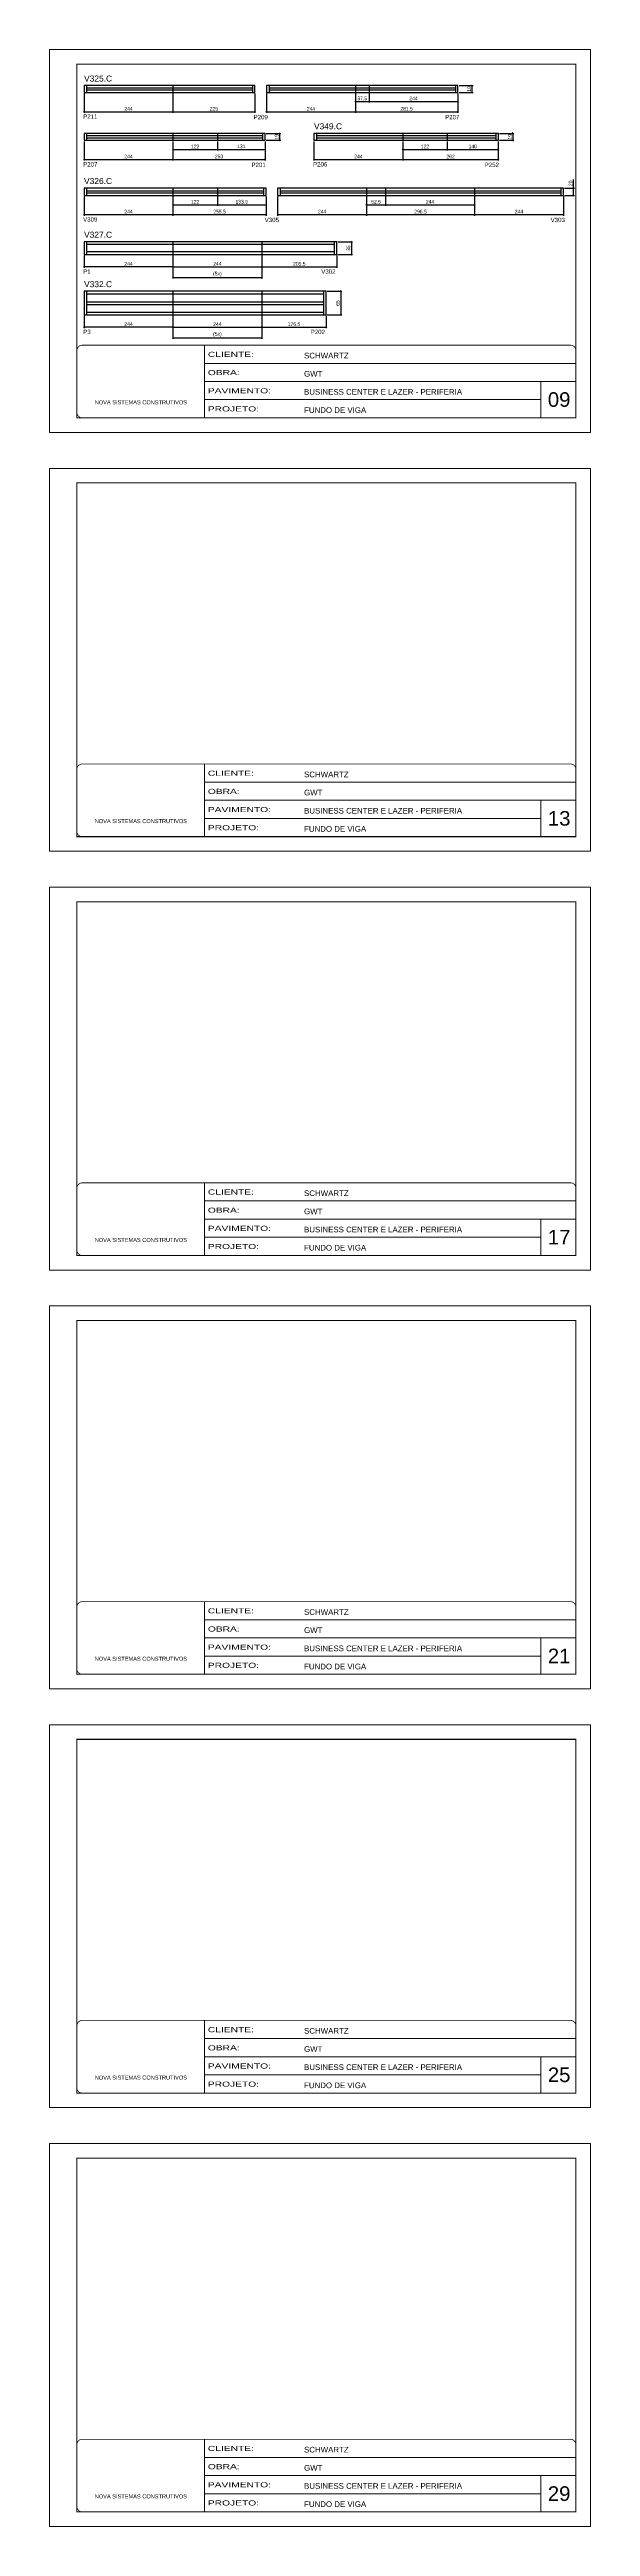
# Model space of a CAD drawing. Extents: x 3245 to 12416, y 917 to 10295.
# Drawn here: x 3245 to 4730, y 917 to 7710 of the extents above; entities that cross this region are included whole.
import ezdxf

# ---------------------------------------------------------------- set-up
doc = ezdxf.new("R2010")
doc.units = 0
doc.linetypes.add('CONTINUO', pattern=[0])
doc.linetypes.add('DASHED', pattern=[0.75, 0.5, -0.25])
for name, color, linetype in [('5', 5, 'Continuous'), ('COTA', 241, 'Continuous'), ('NOMENCLATURA', 7, 'Continuous'), ('Painéis', 200, 'Continuous'), ('SARR_2.2x7', 40, 'Continuous')]:
    doc.layers.add(name, color=color, linetype=linetype)
for name, color, linetype, lineweight in [('CARIMBO', 255, 'Continuous', 9), ('Folhas', 255, 'Continuous', 9), ('SARRAFO DE PRESSAO', 251, 'DASHED', 9)]:
    doc.layers.add(name, color=color, linetype=linetype, lineweight=lineweight)
doc.styles.add('ARIAL', font='arial.ttf')
doc.styles.add('COTA TECNICA', font='techl___.ttf', dxfattribs={"height": 10})
doc.styles.add('COTA TECNICA-50', font='techl___.ttf', dxfattribs={"height": 10})
doc.styles.get("Standard").update_dxf_attribs({"font": 'arial.ttf'})
doc.styles.add('Tecnologia', font='')
doc.styles.get('Tecnologia').set_extended_font_data('Forgotten Futurist')
doc.dimstyles.new('COTA PAINEL-50', dxfattribs={"dimtxt": 10, "dimasz": 3, "dimexe": 3, "dimexo": 3, "dimgap": 3, "dimtad": 1, "dimdec": 1, "dimzin": 12, "dimdsep": 46, "dimtxsty": 'COTA TECNICA-50', "dimblk1": 'OBLIQUE', "dimblk2": 'OBLIQUE', "dimsah": 1, "dimcen": 0.9, "dimclrd": 4, "dimclre": 4, "dimclrt": 240, "dimadec": 1, "dimazin": 3, "dimtfac": 1, "dimtdec": 1, "dimtmove": 0, "dimatfit": 3, "dimfxl": 1, "dimtolj": 1, "dimtzin": 12, "dimarcsym": 0})
doc.dimstyles.new('PAINEL', dxfattribs={"dimtxt": 10, "dimasz": 3, "dimexe": 3, "dimexo": 3, "dimgap": 3, "dimtad": 1, "dimdec": 1, "dimzin": 12, "dimdsep": 46, "dimtxsty": 'COTA TECNICA', "dimblk1": 'OBLIQUE', "dimblk2": 'OBLIQUE', "dimsah": 1, "dimcen": 0.9, "dimclrd": 4, "dimclre": 4, "dimclrt": 240, "dimadec": 1, "dimazin": 3, "dimtfac": 1, "dimtdec": 1, "dimtmove": 0, "dimatfit": 3, "dimfxl": 1, "dimtolj": 1, "dimtzin": 12, "dimarcsym": 0})

# ---------------------------------------------------------------- blocks, each defined once
blk = doc.blocks.new('9999999999')
at = {"color": 30, "linetype": 'CONTINUO'}
for p, q in [((98564.6, 34230.2), (98564.6, 34429.4)), ((98564.6, 34379.6), (99584, 34379.6)), ((98564.6, 34329.8), (99488, 34329.8)), ((99584, 34329.8), (99488, 34329.8)), ((99488, 34329.8), (99488, 34230.2)), ((98564.6, 34280), (99488, 34280))]:
    blk.add_line(p, q, dxfattribs=at)
at = {"color": 30, "linetype": 'CONTINUO', "const_width": 2}
blk.add_lwpolyline([(99584, 34230.2), (99584, 34414.4, 0.414214), (99569, 34429.4), (98229, 34429.4, 0.414214), (98214, 34414.4), (98214, 34245.2, 0.414214), (98229, 34230.2), (99584, 34230.2)], format="xyb", dxfattribs=at)
at = {"layer": 'Folhas'}
blk.add_lwpolyline([(98139, 34190.2), (99624, 34190.2), (99624, 35240.2), (98139, 35240.2)], close=True, dxfattribs=at)
at = {"layer": 'Folhas', "color": 30, "const_width": 3}
blk.add_lwpolyline([(98214, 34230.2), (99584, 34230.2), (99584, 35200.2), (98214, 35200.2)], close=True, dxfattribs=at)
at = {"color": 7, "linetype": 'Continuous', "ltscale": 5, "style": 'ARIAL'}
for s, height, p in [('SCHWARTZ', 15.48, (98837.7, 34393.1)), ('GWT', 15.48, (98837.7, 34343.3)), ('BUSINESS CENTER E LAZER - PERIFERIA', 15.483, (98837.7, 34293.5)), ('NOVA SISTEMAS CONSTRUTIVOS', 11.059, (98263.2, 34267.2)), ('FUNDO DE VIGA', 15.483, (98837.7, 34243.7))]:
    blk.add_text(s, height=height, dxfattribs=at).set_placement(p)
at = {"layer": 'Folhas', "color": 7, "style": 'Tecnologia', "width": 1.5}
for s, p in [('CLIENTE:', (98573.7, 34397.2)), ('OBRA:', (98573.7, 34347.3)), ('PAVIMENTO:', (98573.7, 34297.5)), ('PROJETO:', (98573.7, 34247.7))]:
    blk.add_text(s, height=14, dxfattribs=at).set_placement(p)
blk = doc.blocks.new('_Oblique')
at = {"color": 0, "linetype": 'ByBlock', "lineweight": -2}
blk.add_line((-0.5, -0.5), (0.5, 0.5), dxfattribs=at)
blk = doc.blocks.new('*D846')
at = {"layer": 'COTA', "color": 4, "linetype": 'ByBlock', "lineweight": -2, "transparency": 16777216}
for p, q in [((3340.2, 7589.3), (3340.2, 7536.6)), ((3584.2, 7589.3), (3584.2, 7536.6)), ((3340.2, 7539.6), (3584.2, 7539.6))]:
    blk.add_line(p, q, dxfattribs=at)
at = {"layer": 'Defpoints', "color": 0, "linetype": 'ByBlock', "transparency": 16777216}
for p in [(3340.2, 7592.3), (3584.2, 7592.3), (3584.2, 7539.6)]:
    blk.add_point(p, dxfattribs=at)
at = {"layer": 'COTA', "color": 4, "linetype": 'ByBlock', "lineweight": -2, "transparency": 16777216, "xscale": 3, "yscale": 3, "zscale": 3, "rotation": 180}
blk.add_blockref('_Oblique', (3340.2, 7539.6), dxfattribs=at)
at = {"layer": 'COTA', "color": 4, "linetype": 'ByBlock', "lineweight": -2, "transparency": 16777216, "xscale": 3, "yscale": 3, "zscale": 3}
blk.add_blockref('_Oblique', (3584.2, 7539.6), dxfattribs=at)
at = {"layer": 'COTA', "color": 240, "linetype": 'ByBlock', "transparency": 16777216, "insert": (3462.2, 7547.6), "char_height": 10, "attachment_point": 5, "style": 'COTA TECNICA-50'}
blk.add_mtext('\\A1;244', dxfattribs=at)
blk = doc.blocks.new('*D847')
at = {"layer": 'COTA', "color": 4, "linetype": 'ByBlock', "lineweight": -2, "transparency": 16777216}
for p, q in [((3584.2, 7589.3), (3584.2, 7536.6)), ((3809.2, 7589.3), (3809.2, 7536.6)), ((3584.2, 7539.6), (3809.2, 7539.6))]:
    blk.add_line(p, q, dxfattribs=at)
at = {"layer": 'Defpoints', "color": 0, "linetype": 'ByBlock', "transparency": 16777216}
for p in [(3584.2, 7592.3), (3809.2, 7592.3), (3809.2, 7539.6)]:
    blk.add_point(p, dxfattribs=at)
at = {"layer": 'COTA', "color": 4, "linetype": 'ByBlock', "lineweight": -2, "transparency": 16777216, "xscale": 3, "yscale": 3, "zscale": 3, "rotation": 180}
blk.add_blockref('_Oblique', (3584.2, 7539.6), dxfattribs=at)
at = {"layer": 'COTA', "color": 4, "linetype": 'ByBlock', "lineweight": -2, "transparency": 16777216, "xscale": 3, "yscale": 3, "zscale": 3}
blk.add_blockref('_Oblique', (3809.2, 7539.6), dxfattribs=at)
at = {"layer": 'COTA', "color": 240, "linetype": 'ByBlock', "transparency": 16777216, "insert": (3696.7, 7547.7), "char_height": 10, "attachment_point": 5, "style": 'COTA TECNICA-50'}
blk.add_mtext('\\A1;225', dxfattribs=at)
blk = doc.blocks.new('*D852')
at = {"layer": 'COTA', "color": 4, "linetype": 'ByBlock', "lineweight": -2, "transparency": 16777216}
for p, q in [((3841, 7589.3), (3841, 7536.6)), ((4085, 7589.3), (4085, 7536.6)), ((3841, 7539.6), (4085, 7539.6))]:
    blk.add_line(p, q, dxfattribs=at)
at = {"layer": 'Defpoints', "color": 0, "linetype": 'ByBlock', "transparency": 16777216}
for p in [(3841, 7592.3), (4085, 7592.3), (4085, 7539.6)]:
    blk.add_point(p, dxfattribs=at)
at = {"layer": 'COTA', "color": 4, "linetype": 'ByBlock', "lineweight": -2, "transparency": 16777216, "xscale": 3, "yscale": 3, "zscale": 3, "rotation": 180}
blk.add_blockref('_Oblique', (3841, 7539.6), dxfattribs=at)
at = {"layer": 'COTA', "color": 4, "linetype": 'ByBlock', "lineweight": -2, "transparency": 16777216, "xscale": 3, "yscale": 3, "zscale": 3}
blk.add_blockref('_Oblique', (4085, 7539.6), dxfattribs=at)
at = {"layer": 'COTA', "color": 240, "linetype": 'ByBlock', "transparency": 16777216, "insert": (3963, 7547.6), "char_height": 10, "attachment_point": 5, "style": 'COTA TECNICA-50'}
blk.add_mtext('\\A1;244', dxfattribs=at)
blk = doc.blocks.new('*D853')
at = {"layer": 'COTA', "color": 4, "linetype": 'ByBlock', "lineweight": -2, "transparency": 16777216}
for p, q in [((4085, 7589.3), (4085, 7536.6)), ((4366.5, 7589.3), (4366.5, 7536.6)), ((4085, 7539.6), (4366.5, 7539.6))]:
    blk.add_line(p, q, dxfattribs=at)
at = {"layer": 'Defpoints', "color": 0, "linetype": 'ByBlock', "transparency": 16777216}
for p in [(4085, 7592.3), (4366.5, 7592.3), (4366.5, 7539.6)]:
    blk.add_point(p, dxfattribs=at)
at = {"layer": 'COTA', "color": 4, "linetype": 'ByBlock', "lineweight": -2, "transparency": 16777216, "xscale": 3, "yscale": 3, "zscale": 3, "rotation": 180}
blk.add_blockref('_Oblique', (4085, 7539.6), dxfattribs=at)
at = {"layer": 'COTA', "color": 4, "linetype": 'ByBlock', "lineweight": -2, "transparency": 16777216, "xscale": 3, "yscale": 3, "zscale": 3}
blk.add_blockref('_Oblique', (4366.5, 7539.6), dxfattribs=at)
at = {"layer": 'COTA', "color": 240, "linetype": 'ByBlock', "transparency": 16777216, "insert": (4225.7, 7547.7), "char_height": 10, "attachment_point": 5, "style": 'COTA TECNICA-50'}
blk.add_mtext('\\A1;281.5', dxfattribs=at)
blk = doc.blocks.new('*D854')
at = {"layer": 'COTA', "color": 4, "linetype": 'ByBlock', "lineweight": -2, "transparency": 16777216}
for p, q in [((4369.5, 7611.3), (4408.2, 7611.3)), ((4405.2, 7592.3), (4405.2, 7611.3)), ((4369.5, 7592.3), (4408.2, 7592.3))]:
    blk.add_line(p, q, dxfattribs=at)
at = {"layer": 'Defpoints', "color": 0, "linetype": 'ByBlock', "transparency": 16777216}
for p in [(4366.5, 7611.3), (4405.2, 7611.3), (4366.5, 7592.3)]:
    blk.add_point(p, dxfattribs=at)
at = {"layer": 'COTA', "color": 4, "linetype": 'ByBlock', "lineweight": -2, "transparency": 16777216, "xscale": 3, "yscale": 3, "zscale": 3}
for p, rotation in [((4405.2, 7611.3), 90), ((4405.2, 7592.3), 270)]:
    blk.add_blockref('_Oblique', p, dxfattribs=dict(at, rotation=rotation))
at = {"layer": 'COTA', "color": 240, "linetype": 'ByBlock', "transparency": 16777216, "insert": (4397.1, 7601.8), "char_height": 10, "attachment_point": 5, "rotation": 90, "style": 'COTA TECNICA-50'}
blk.add_mtext('\\A1;19', dxfattribs=at)
blk = doc.blocks.new('*D856')
at = {"layer": 'COTA', "color": 4, "lineweight": -2, "transparency": 16777216}
for p, q in [((4085, 7589.3), (4085, 7565)), ((4085, 7568), (4122.5, 7568)), ((4122.5, 7589.3), (4122.5, 7565))]:
    blk.add_line(p, q, dxfattribs=at)
at = {"layer": 'Defpoints', "color": 0, "transparency": 16777216}
for p in [(4085, 7592.3), (4122.5, 7592.3), (4122.5, 7568)]:
    blk.add_point(p, dxfattribs=at)
at = {"layer": 'COTA', "color": 4, "lineweight": -2, "transparency": 16777216, "xscale": 3, "yscale": 3, "zscale": 3, "rotation": 180}
blk.add_blockref('_Oblique', (4085, 7568), dxfattribs=at)
at = {"layer": 'COTA', "color": 4, "lineweight": -2, "transparency": 16777216, "xscale": 3, "yscale": 3, "zscale": 3}
blk.add_blockref('_Oblique', (4122.5, 7568), dxfattribs=at)
at = {"layer": 'COTA', "color": 240, "transparency": 16777216, "insert": (4103.7, 7576.2), "char_height": 10, "attachment_point": 5, "style": 'COTA TECNICA'}
blk.add_mtext('\\A1;37.5', dxfattribs=at)
blk = doc.blocks.new('*D857')
at = {"layer": 'COTA', "color": 4, "lineweight": -2, "transparency": 16777216}
for p, q in [((4122.5, 7589.3), (4122.5, 7565)), ((4122.5, 7568), (4366.5, 7568)), ((4366.5, 7589.3), (4366.5, 7565))]:
    blk.add_line(p, q, dxfattribs=at)
at = {"layer": 'Defpoints', "color": 0, "transparency": 16777216}
for p in [(4122.5, 7592.3), (4366.5, 7592.3), (4366.5, 7568)]:
    blk.add_point(p, dxfattribs=at)
at = {"layer": 'COTA', "color": 4, "lineweight": -2, "transparency": 16777216, "xscale": 3, "yscale": 3, "zscale": 3, "rotation": 180}
blk.add_blockref('_Oblique', (4122.5, 7568), dxfattribs=at)
at = {"layer": 'COTA', "color": 4, "lineweight": -2, "transparency": 16777216, "xscale": 3, "yscale": 3, "zscale": 3}
blk.add_blockref('_Oblique', (4366.5, 7568), dxfattribs=at)
at = {"layer": 'COTA', "color": 240, "transparency": 16777216, "insert": (4244.5, 7576.1), "char_height": 10, "attachment_point": 5, "style": 'COTA TECNICA'}
blk.add_mtext('\\A1;244', dxfattribs=at)
blk = doc.blocks.new('*D858')
at = {"layer": 'COTA', "color": 4, "linetype": 'ByBlock', "lineweight": -2, "transparency": 16777216}
for p, q in [((3340.2, 7458.3), (3340.2, 7405.6)), ((3340.2, 7408.6), (3584.2, 7408.6)), ((3584.2, 7458.3), (3584.2, 7405.6))]:
    blk.add_line(p, q, dxfattribs=at)
at = {"layer": 'Defpoints', "color": 0, "linetype": 'ByBlock', "transparency": 16777216}
for p in [(3340.2, 7461.3), (3584.2, 7461.3), (3584.2, 7408.6)]:
    blk.add_point(p, dxfattribs=at)
at = {"layer": 'COTA', "color": 4, "linetype": 'ByBlock', "lineweight": -2, "transparency": 16777216, "xscale": 3, "yscale": 3, "zscale": 3, "rotation": 180}
blk.add_blockref('_Oblique', (3340.2, 7408.6), dxfattribs=at)
at = {"layer": 'COTA', "color": 4, "linetype": 'ByBlock', "lineweight": -2, "transparency": 16777216, "xscale": 3, "yscale": 3, "zscale": 3}
blk.add_blockref('_Oblique', (3584.2, 7408.6), dxfattribs=at)
at = {"layer": 'COTA', "color": 240, "linetype": 'ByBlock', "transparency": 16777216, "insert": (3462.2, 7416.6), "char_height": 10, "attachment_point": 5, "style": 'COTA TECNICA-50'}
blk.add_mtext('\\A1;244', dxfattribs=at)
blk = doc.blocks.new('*D859')
at = {"layer": 'COTA', "color": 4, "linetype": 'ByBlock', "lineweight": -2, "transparency": 16777216}
for p, q in [((3584.2, 7458.3), (3584.2, 7405.6)), ((3584.2, 7408.6), (3837.2, 7408.6)), ((3837.2, 7458.3), (3837.2, 7405.6))]:
    blk.add_line(p, q, dxfattribs=at)
at = {"layer": 'Defpoints', "color": 0, "linetype": 'ByBlock', "transparency": 16777216}
for p in [(3584.2, 7461.3), (3837.2, 7461.3), (3837.2, 7408.6)]:
    blk.add_point(p, dxfattribs=at)
at = {"layer": 'COTA', "color": 4, "linetype": 'ByBlock', "lineweight": -2, "transparency": 16777216, "xscale": 3, "yscale": 3, "zscale": 3, "rotation": 180}
blk.add_blockref('_Oblique', (3584.2, 7408.6), dxfattribs=at)
at = {"layer": 'COTA', "color": 4, "linetype": 'ByBlock', "lineweight": -2, "transparency": 16777216, "xscale": 3, "yscale": 3, "zscale": 3}
blk.add_blockref('_Oblique', (3837.2, 7408.6), dxfattribs=at)
at = {"layer": 'COTA', "color": 240, "linetype": 'ByBlock', "transparency": 16777216, "insert": (3710.7, 7416.8), "char_height": 10, "attachment_point": 5, "style": 'COTA TECNICA-50'}
blk.add_mtext('\\A1;253', dxfattribs=at)
blk = doc.blocks.new('*D860')
at = {"layer": 'COTA', "color": 4, "lineweight": -2, "transparency": 16777216}
for p, q in [((3840.2, 7480.3), (3880, 7480.3)), ((3877, 7480.3), (3877, 7461.3)), ((3840.2, 7461.3), (3880, 7461.3))]:
    blk.add_line(p, q, dxfattribs=at)
at = {"layer": 'Defpoints', "color": 0, "transparency": 16777216}
for p in [(3837.2, 7480.3), (3837.2, 7461.3), (3877, 7461.3)]:
    blk.add_point(p, dxfattribs=at)
at = {"layer": 'COTA', "color": 4, "lineweight": -2, "transparency": 16777216, "xscale": 3, "yscale": 3, "zscale": 3}
for p, rotation in [((3877, 7480.3), 90), ((3877, 7461.3), 270)]:
    blk.add_blockref('_Oblique', p, dxfattribs=dict(at, rotation=rotation))
at = {"layer": 'COTA', "color": 240, "transparency": 16777216, "insert": (3868.9, 7470.8), "char_height": 10, "attachment_point": 5, "rotation": 90, "style": 'COTA TECNICA'}
blk.add_mtext('\\A1;19', dxfattribs=at)
blk = doc.blocks.new('*D861')
at = {"layer": 'COTA', "color": 4, "lineweight": -2, "transparency": 16777216}
for p, q in [((3584.2, 7458.3), (3584.2, 7433.4)), ((3584.2, 7436.4), (3706.2, 7436.4)), ((3706.2, 7458.3), (3706.2, 7433.4))]:
    blk.add_line(p, q, dxfattribs=at)
at = {"layer": 'Defpoints', "color": 0, "transparency": 16777216}
for p in [(3584.2, 7461.3), (3706.2, 7461.3), (3706.2, 7436.4)]:
    blk.add_point(p, dxfattribs=at)
at = {"layer": 'COTA', "color": 4, "lineweight": -2, "transparency": 16777216, "xscale": 3, "yscale": 3, "zscale": 3, "rotation": 180}
blk.add_blockref('_Oblique', (3584.2, 7436.4), dxfattribs=at)
at = {"layer": 'COTA', "color": 4, "lineweight": -2, "transparency": 16777216, "xscale": 3, "yscale": 3, "zscale": 3}
blk.add_blockref('_Oblique', (3706.2, 7436.4), dxfattribs=at)
at = {"layer": 'COTA', "color": 240, "transparency": 16777216, "insert": (3645.2, 7444.4), "char_height": 10, "attachment_point": 5, "style": 'COTA TECNICA'}
blk.add_mtext('\\A1;122', dxfattribs=at)
blk = doc.blocks.new('*D862')
at = {"layer": 'COTA', "color": 4, "lineweight": -2, "transparency": 16777216}
for p, q in [((3706.2, 7458.3), (3706.2, 7433.4)), ((3706.2, 7436.4), (3837.2, 7436.4)), ((3837.2, 7458.3), (3837.2, 7433.4))]:
    blk.add_line(p, q, dxfattribs=at)
at = {"layer": 'Defpoints', "color": 0, "transparency": 16777216}
for p in [(3706.2, 7461.3), (3837.2, 7461.3), (3837.2, 7436.4)]:
    blk.add_point(p, dxfattribs=at)
at = {"layer": 'COTA', "color": 4, "lineweight": -2, "transparency": 16777216, "xscale": 3, "yscale": 3, "zscale": 3, "rotation": 180}
blk.add_blockref('_Oblique', (3706.2, 7436.4), dxfattribs=at)
at = {"layer": 'COTA', "color": 4, "lineweight": -2, "transparency": 16777216, "xscale": 3, "yscale": 3, "zscale": 3}
blk.add_blockref('_Oblique', (3837.2, 7436.4), dxfattribs=at)
at = {"layer": 'COTA', "color": 240, "transparency": 16777216, "insert": (3771.7, 7444.6), "char_height": 10, "attachment_point": 5, "style": 'COTA TECNICA'}
blk.add_mtext('\\A1;131', dxfattribs=at)
blk = doc.blocks.new('*D863')
at = {"layer": 'COTA', "color": 4, "linetype": 'ByBlock', "lineweight": -2, "transparency": 16777216}
for p, q in [((3340.2, 7307.2), (3340.2, 7254.5)), ((3584.2, 7307.2), (3584.2, 7254.5)), ((3340.2, 7257.5), (3584.2, 7257.5))]:
    blk.add_line(p, q, dxfattribs=at)
at = {"layer": 'Defpoints', "color": 0, "linetype": 'ByBlock', "transparency": 16777216}
for p in [(3340.2, 7310.2), (3584.2, 7310.2), (3584.2, 7257.5)]:
    blk.add_point(p, dxfattribs=at)
at = {"layer": 'COTA', "color": 4, "linetype": 'ByBlock', "lineweight": -2, "transparency": 16777216, "xscale": 3, "yscale": 3, "zscale": 3, "rotation": 180}
blk.add_blockref('_Oblique', (3340.2, 7257.5), dxfattribs=at)
at = {"layer": 'COTA', "color": 4, "linetype": 'ByBlock', "lineweight": -2, "transparency": 16777216, "xscale": 3, "yscale": 3, "zscale": 3}
blk.add_blockref('_Oblique', (3584.2, 7257.5), dxfattribs=at)
at = {"layer": 'COTA', "color": 240, "linetype": 'ByBlock', "transparency": 16777216, "insert": (3462.2, 7265.6), "char_height": 10, "attachment_point": 5, "style": 'COTA TECNICA-50'}
blk.add_mtext('\\A1;244', dxfattribs=at)
blk = doc.blocks.new('*D866')
at = {"layer": 'COTA', "color": 4, "linetype": 'ByBlock', "lineweight": -2, "transparency": 16777216}
for p, q in [((3584.2, 7307.2), (3584.2, 7254.5)), ((3839.7, 7307.2), (3839.7, 7254.5)), ((3584.2, 7257.5), (3839.7, 7257.5))]:
    blk.add_line(p, q, dxfattribs=at)
at = {"layer": 'Defpoints', "color": 0, "linetype": 'ByBlock', "transparency": 16777216}
for p in [(3584.2, 7310.2), (3839.7, 7310.2), (3839.7, 7257.5)]:
    blk.add_point(p, dxfattribs=at)
at = {"layer": 'COTA', "color": 4, "linetype": 'ByBlock', "lineweight": -2, "transparency": 16777216, "xscale": 3, "yscale": 3, "zscale": 3, "rotation": 180}
blk.add_blockref('_Oblique', (3584.2, 7257.5), dxfattribs=at)
at = {"layer": 'COTA', "color": 4, "linetype": 'ByBlock', "lineweight": -2, "transparency": 16777216, "xscale": 3, "yscale": 3, "zscale": 3}
blk.add_blockref('_Oblique', (3839.7, 7257.5), dxfattribs=at)
at = {"layer": 'COTA', "color": 240, "linetype": 'ByBlock', "transparency": 16777216, "insert": (3712, 7265.6), "char_height": 10, "attachment_point": 5, "style": 'COTA TECNICA-50'}
blk.add_mtext('\\A1;255.5', dxfattribs=at)
blk = doc.blocks.new('*D865')
at = {"layer": 'COTA', "color": 4, "linetype": 'ByBlock', "lineweight": -2, "transparency": 16777216}
for p, q in [((3871.5, 7307.2), (3871.5, 7254.5)), ((4115.5, 7307.2), (4115.5, 7254.5)), ((3871.5, 7257.5), (4115.5, 7257.5))]:
    blk.add_line(p, q, dxfattribs=at)
at = {"layer": 'Defpoints', "color": 0, "linetype": 'ByBlock', "transparency": 16777216}
for p in [(3871.5, 7310.2), (4115.5, 7310.2), (4115.5, 7257.5)]:
    blk.add_point(p, dxfattribs=at)
at = {"layer": 'COTA', "color": 4, "linetype": 'ByBlock', "lineweight": -2, "transparency": 16777216, "xscale": 3, "yscale": 3, "zscale": 3, "rotation": 180}
blk.add_blockref('_Oblique', (3871.5, 7257.5), dxfattribs=at)
at = {"layer": 'COTA', "color": 4, "linetype": 'ByBlock', "lineweight": -2, "transparency": 16777216, "xscale": 3, "yscale": 3, "zscale": 3}
blk.add_blockref('_Oblique', (4115.5, 7257.5), dxfattribs=at)
at = {"layer": 'COTA', "color": 240, "linetype": 'ByBlock', "transparency": 16777216, "insert": (3993.5, 7265.6), "char_height": 10, "attachment_point": 5, "style": 'COTA TECNICA-50'}
blk.add_mtext('\\A1;244', dxfattribs=at)
blk = doc.blocks.new('*D869')
at = {"layer": 'COTA', "color": 4, "linetype": 'ByBlock', "lineweight": -2, "transparency": 16777216}
for p, q in [((4683.7, 7330.2), (4683.7, 7353.4)), ((4659, 7330.2), (4686.7, 7330.2)), ((4659, 7310.2), (4686.7, 7310.2)), ((4683.7, 7310.2), (4683.7, 7330.2))]:
    blk.add_line(p, q, dxfattribs=at)
at = {"layer": 'Defpoints', "color": 0, "linetype": 'ByBlock', "transparency": 16777216}
for p in [(4656, 7330.2), (4656, 7310.2), (4683.7, 7330.2)]:
    blk.add_point(p, dxfattribs=at)
at = {"layer": 'COTA', "color": 4, "linetype": 'ByBlock', "lineweight": -2, "transparency": 16777216, "xscale": 3, "yscale": 3, "zscale": 3}
for p, rotation in [((4683.7, 7330.2), 90), ((4683.7, 7310.2), 270)]:
    blk.add_blockref('_Oblique', p, dxfattribs=dict(at, rotation=rotation))
at = {"layer": 'COTA', "color": 240, "linetype": 'ByBlock', "transparency": 16777216, "insert": (4675.6, 7343.3), "char_height": 10, "attachment_point": 5, "rotation": 90, "style": 'COTA TECNICA-50'}
blk.add_mtext('\\A1;20', dxfattribs=at)
blk = doc.blocks.new('*D864')
at = {"layer": 'COTA', "color": 4, "lineweight": -2, "transparency": 16777216}
for p, q in [((4115.5, 7307.2), (4115.5, 7254.5)), ((4412, 7307.2), (4412, 7254.5)), ((4115.5, 7257.5), (4412, 7257.5))]:
    blk.add_line(p, q, dxfattribs=at)
at = {"layer": 'Defpoints', "color": 0, "transparency": 16777216}
for p in [(4115.5, 7310.2), (4412, 7310.2), (4412, 7257.5)]:
    blk.add_point(p, dxfattribs=at)
at = {"layer": 'COTA', "color": 4, "lineweight": -2, "transparency": 16777216, "xscale": 3, "yscale": 3, "zscale": 3, "rotation": 180}
blk.add_blockref('_Oblique', (4115.5, 7257.5), dxfattribs=at)
at = {"layer": 'COTA', "color": 4, "lineweight": -2, "transparency": 16777216, "xscale": 3, "yscale": 3, "zscale": 3}
blk.add_blockref('_Oblique', (4412, 7257.5), dxfattribs=at)
at = {"layer": 'COTA', "color": 240, "transparency": 16777216, "insert": (4263.7, 7265.6), "char_height": 10, "attachment_point": 5, "style": 'COTA TECNICA'}
blk.add_mtext('\\A1;296.5', dxfattribs=at)
blk = doc.blocks.new('*D867')
at = {"layer": 'COTA', "color": 4, "lineweight": -2, "transparency": 16777216}
for p, q in [((4412, 7307.2), (4412, 7254.5)), ((4656, 7307.2), (4656, 7254.5)), ((4412, 7257.5), (4656, 7257.5))]:
    blk.add_line(p, q, dxfattribs=at)
at = {"layer": 'Defpoints', "color": 0, "transparency": 16777216}
for p in [(4412, 7310.2), (4656, 7310.2), (4656, 7257.5)]:
    blk.add_point(p, dxfattribs=at)
at = {"layer": 'COTA', "color": 4, "lineweight": -2, "transparency": 16777216, "xscale": 3, "yscale": 3, "zscale": 3, "rotation": 180}
blk.add_blockref('_Oblique', (4412, 7257.5), dxfattribs=at)
at = {"layer": 'COTA', "color": 4, "lineweight": -2, "transparency": 16777216, "xscale": 3, "yscale": 3, "zscale": 3}
blk.add_blockref('_Oblique', (4656, 7257.5), dxfattribs=at)
at = {"layer": 'COTA', "color": 240, "transparency": 16777216, "insert": (4534, 7265.6), "char_height": 10, "attachment_point": 5, "style": 'COTA TECNICA'}
blk.add_mtext('\\A1;244', dxfattribs=at)
blk = doc.blocks.new('*D874')
at = {"layer": 'COTA', "color": 4, "lineweight": -2, "transparency": 16777216}
for p, q in [((4115.5, 7307.2), (4115.5, 7281.6)), ((4115.5, 7284.6), (4168, 7284.6)), ((4168, 7307.2), (4168, 7281.6))]:
    blk.add_line(p, q, dxfattribs=at)
at = {"layer": 'Defpoints', "color": 0, "transparency": 16777216}
for p in [(4115.5, 7310.2), (4168, 7310.2), (4168, 7284.6)]:
    blk.add_point(p, dxfattribs=at)
at = {"layer": 'COTA', "color": 4, "lineweight": -2, "transparency": 16777216, "xscale": 3, "yscale": 3, "zscale": 3, "rotation": 180}
blk.add_blockref('_Oblique', (4115.5, 7284.6), dxfattribs=at)
at = {"layer": 'COTA', "color": 4, "lineweight": -2, "transparency": 16777216, "xscale": 3, "yscale": 3, "zscale": 3}
blk.add_blockref('_Oblique', (4168, 7284.6), dxfattribs=at)
at = {"layer": 'COTA', "color": 240, "transparency": 16777216, "insert": (4141.7, 7292.7), "char_height": 10, "attachment_point": 5, "style": 'COTA TECNICA'}
blk.add_mtext('\\A1;52.5', dxfattribs=at)
blk = doc.blocks.new('*D876')
at = {"layer": 'COTA', "color": 4, "lineweight": -2, "transparency": 16777216}
for p, q in [((3584.2, 7307.2), (3584.2, 7281.6)), ((3584.2, 7284.6), (3706.2, 7284.6)), ((3706.2, 7307.2), (3706.2, 7281.6))]:
    blk.add_line(p, q, dxfattribs=at)
at = {"layer": 'Defpoints', "color": 0, "transparency": 16777216}
for p in [(3584.2, 7310.2), (3706.2, 7310.2), (3706.2, 7284.6)]:
    blk.add_point(p, dxfattribs=at)
at = {"layer": 'COTA', "color": 4, "lineweight": -2, "transparency": 16777216, "xscale": 3, "yscale": 3, "zscale": 3, "rotation": 180}
blk.add_blockref('_Oblique', (3584.2, 7284.6), dxfattribs=at)
at = {"layer": 'COTA', "color": 4, "lineweight": -2, "transparency": 16777216, "xscale": 3, "yscale": 3, "zscale": 3}
blk.add_blockref('_Oblique', (3706.2, 7284.6), dxfattribs=at)
at = {"layer": 'COTA', "color": 240, "transparency": 16777216, "insert": (3645.2, 7292.7), "char_height": 10, "attachment_point": 5, "style": 'COTA TECNICA'}
blk.add_mtext('\\A1;122', dxfattribs=at)
blk = doc.blocks.new('*D877')
at = {"layer": 'COTA', "color": 4, "lineweight": -2, "transparency": 16777216}
for p, q in [((3706.2, 7307.2), (3706.2, 7281.6)), ((3706.2, 7284.6), (3839.7, 7284.6)), ((3839.7, 7307.2), (3839.7, 7281.6))]:
    blk.add_line(p, q, dxfattribs=at)
at = {"layer": 'Defpoints', "color": 0, "transparency": 16777216}
for p in [(3706.2, 7310.2), (3839.7, 7310.2), (3839.7, 7284.6)]:
    blk.add_point(p, dxfattribs=at)
at = {"layer": 'COTA', "color": 4, "lineweight": -2, "transparency": 16777216, "xscale": 3, "yscale": 3, "zscale": 3, "rotation": 180}
blk.add_blockref('_Oblique', (3706.2, 7284.6), dxfattribs=at)
at = {"layer": 'COTA', "color": 4, "lineweight": -2, "transparency": 16777216, "xscale": 3, "yscale": 3, "zscale": 3}
blk.add_blockref('_Oblique', (3839.7, 7284.6), dxfattribs=at)
at = {"layer": 'COTA', "color": 240, "transparency": 16777216, "insert": (3773, 7292.8), "char_height": 10, "attachment_point": 5, "style": 'COTA TECNICA'}
blk.add_mtext('\\A1;133.5', dxfattribs=at)
blk = doc.blocks.new('*D879')
at = {"layer": 'COTA', "color": 4, "lineweight": -2, "transparency": 16777216}
for p, q in [((4168, 7307.2), (4168, 7281.6)), ((4168, 7284.6), (4412, 7284.6)), ((4412, 7307.2), (4412, 7281.6))]:
    blk.add_line(p, q, dxfattribs=at)
at = {"layer": 'Defpoints', "color": 0, "transparency": 16777216}
for p in [(4168, 7310.2), (4412, 7310.2), (4412, 7284.6)]:
    blk.add_point(p, dxfattribs=at)
at = {"layer": 'COTA', "color": 4, "lineweight": -2, "transparency": 16777216, "xscale": 3, "yscale": 3, "zscale": 3, "rotation": 180}
blk.add_blockref('_Oblique', (4168, 7284.6), dxfattribs=at)
at = {"layer": 'COTA', "color": 4, "lineweight": -2, "transparency": 16777216, "xscale": 3, "yscale": 3, "zscale": 3}
blk.add_blockref('_Oblique', (4412, 7284.6), dxfattribs=at)
at = {"layer": 'COTA', "color": 240, "transparency": 16777216, "insert": (4290, 7292.7), "char_height": 10, "attachment_point": 5, "style": 'COTA TECNICA'}
blk.add_mtext('\\A1;244', dxfattribs=at)
blk = doc.blocks.new('*D881')
at = {"layer": 'COTA', "color": 4, "linetype": 'ByBlock', "lineweight": -2, "transparency": 16777216}
for p, q in [((3340.2, 7144.9), (3340.2, 7111.5)), ((3584.2, 7144.9), (3584.2, 7111.5)), ((3584.2, 7114.5), (3340.2, 7114.5))]:
    blk.add_line(p, q, dxfattribs=at)
at = {"layer": 'Defpoints', "color": 0, "linetype": 'ByBlock', "transparency": 16777216}
for p in [(3340.2, 7147.9), (3584.2, 7147.9), (3340.2, 7114.5)]:
    blk.add_point(p, dxfattribs=at)
at = {"layer": 'COTA', "color": 4, "linetype": 'ByBlock', "lineweight": -2, "transparency": 16777216, "xscale": 3, "yscale": 3, "zscale": 3, "rotation": 180}
blk.add_blockref('_Oblique', (3340.2, 7114.5), dxfattribs=at)
at = {"layer": 'COTA', "color": 4, "linetype": 'ByBlock', "lineweight": -2, "transparency": 16777216, "xscale": 3, "yscale": 3, "zscale": 3}
blk.add_blockref('_Oblique', (3584.2, 7114.5), dxfattribs=at)
at = {"layer": 'COTA', "color": 240, "linetype": 'ByBlock', "transparency": 16777216, "insert": (3462.2, 7122.6), "char_height": 10, "attachment_point": 5, "style": 'COTA TECNICA-50'}
blk.add_mtext('\\A1;244', dxfattribs=at)
blk = doc.blocks.new('*D882')
at = {"layer": 'COTA', "color": 4, "linetype": 'ByBlock', "lineweight": -2, "transparency": 16777216}
for p, q in [((3584.2, 7144.9), (3584.2, 7111.5)), ((3828.2, 7144.9), (3828.2, 7111.5)), ((3584.2, 7114.5), (3828.2, 7114.5))]:
    blk.add_line(p, q, dxfattribs=at)
at = {"layer": 'Defpoints', "color": 0, "linetype": 'ByBlock', "transparency": 16777216}
for p in [(3584.2, 7147.9), (3828.2, 7147.9), (3828.2, 7114.5)]:
    blk.add_point(p, dxfattribs=at)
at = {"layer": 'COTA', "color": 4, "linetype": 'ByBlock', "lineweight": -2, "transparency": 16777216, "xscale": 3, "yscale": 3, "zscale": 3, "rotation": 180}
blk.add_blockref('_Oblique', (3584.2, 7114.5), dxfattribs=at)
at = {"layer": 'COTA', "color": 4, "linetype": 'ByBlock', "lineweight": -2, "transparency": 16777216, "xscale": 3, "yscale": 3, "zscale": 3}
blk.add_blockref('_Oblique', (3828.2, 7114.5), dxfattribs=at)
at = {"layer": 'COTA', "color": 240, "linetype": 'ByBlock', "transparency": 16777216, "insert": (3706.2, 7122.6), "char_height": 10, "attachment_point": 5, "style": 'COTA TECNICA-50'}
blk.add_mtext('\\A1;244', dxfattribs=at)
blk = doc.blocks.new('*D883')
at = {"layer": 'COTA', "color": 4, "linetype": 'ByBlock', "lineweight": -2, "transparency": 16777216}
for p, q in [((3828.2, 7144.9), (3828.2, 7111.5)), ((4033.7, 7144.9), (4033.7, 7111.5)), ((3828.2, 7114.5), (4033.7, 7114.5))]:
    blk.add_line(p, q, dxfattribs=at)
at = {"layer": 'Defpoints', "color": 0, "linetype": 'ByBlock', "transparency": 16777216}
for p in [(3828.2, 7147.9), (4033.7, 7147.9), (4033.7, 7114.5)]:
    blk.add_point(p, dxfattribs=at)
at = {"layer": 'COTA', "color": 4, "linetype": 'ByBlock', "lineweight": -2, "transparency": 16777216, "xscale": 3, "yscale": 3, "zscale": 3, "rotation": 180}
blk.add_blockref('_Oblique', (3828.2, 7114.5), dxfattribs=at)
at = {"layer": 'COTA', "color": 4, "linetype": 'ByBlock', "lineweight": -2, "transparency": 16777216, "xscale": 3, "yscale": 3, "zscale": 3}
blk.add_blockref('_Oblique', (4033.7, 7114.5), dxfattribs=at)
at = {"layer": 'COTA', "color": 240, "linetype": 'ByBlock', "transparency": 16777216, "insert": (3931, 7122.6), "char_height": 10, "attachment_point": 5, "style": 'COTA TECNICA-50'}
blk.add_mtext('\\A1;205.5', dxfattribs=at)
blk = doc.blocks.new('*D880')
at = {"layer": 'COTA', "color": 4, "lineweight": -2, "transparency": 16777216}
for p, q in [((4036.7, 7182.9), (4076.9, 7182.9)), ((4036.7, 7147.9), (4076.9, 7147.9)), ((4073.9, 7182.9), (4073.9, 7147.9))]:
    blk.add_line(p, q, dxfattribs=at)
at = {"layer": 'Defpoints', "color": 0, "transparency": 16777216}
for p in [(4033.7, 7182.9), (4033.7, 7147.9), (4073.9, 7147.9)]:
    blk.add_point(p, dxfattribs=at)
at = {"layer": 'COTA', "color": 4, "lineweight": -2, "transparency": 16777216, "xscale": 3, "yscale": 3, "zscale": 3}
for p, rotation in [((4073.9, 7182.9), 90), ((4073.9, 7147.9), 270)]:
    blk.add_blockref('_Oblique', p, dxfattribs=dict(at, rotation=rotation))
at = {"layer": 'COTA', "color": 240, "transparency": 16777216, "insert": (4065.7, 7165.4), "char_height": 10, "attachment_point": 5, "rotation": 90, "style": 'COTA TECNICA'}
blk.add_mtext('\\A1;35', dxfattribs=at)
blk = doc.blocks.new('*D884')
at = {"layer": 'COTA', "color": 4, "lineweight": -2, "transparency": 16777216}
for p, q in [((3584.2, 7144.9), (3584.2, 7081.8)), ((3828.2, 7144.9), (3828.2, 7081.8)), ((3584.2, 7084.8), (3828.2, 7084.8))]:
    blk.add_line(p, q, dxfattribs=at)
at = {"layer": 'Defpoints', "color": 0, "transparency": 16777216}
for p in [(3584.2, 7147.9), (3828.2, 7147.9), (3828.2, 7084.8)]:
    blk.add_point(p, dxfattribs=at)
at = {"layer": 'COTA', "color": 4, "lineweight": -2, "transparency": 16777216, "xscale": 3, "yscale": 3, "zscale": 3, "rotation": 180}
blk.add_blockref('_Oblique', (3584.2, 7084.8), dxfattribs=at)
at = {"layer": 'COTA', "color": 4, "lineweight": -2, "transparency": 16777216, "xscale": 3, "yscale": 3, "zscale": 3}
blk.add_blockref('_Oblique', (3828.2, 7084.8), dxfattribs=at)
at = {"layer": 'COTA', "color": 240, "transparency": 16777216, "insert": (3706.2, 7094.1), "char_height": 10, "attachment_point": 5, "style": 'COTA TECNICA'}
blk.add_mtext('\\A1;(5x)', dxfattribs=at)
blk = doc.blocks.new('*D885')
at = {"layer": 'COTA', "color": 4, "linetype": 'ByBlock', "lineweight": -2, "transparency": 16777216}
for p, q in [((3340.2, 6979.4), (3340.2, 6946)), ((3584.2, 6949), (3340.2, 6949)), ((3584.2, 6979.4), (3584.2, 6946))]:
    blk.add_line(p, q, dxfattribs=at)
at = {"layer": 'Defpoints', "color": 0, "linetype": 'ByBlock', "transparency": 16777216}
for p in [(3340.2, 6982.4), (3340.2, 6949), (3584.2, 6982.4)]:
    blk.add_point(p, dxfattribs=at)
at = {"layer": 'COTA', "color": 4, "linetype": 'ByBlock', "lineweight": -2, "transparency": 16777216, "xscale": 3, "yscale": 3, "zscale": 3, "rotation": 180}
blk.add_blockref('_Oblique', (3340.2, 6949), dxfattribs=at)
at = {"layer": 'COTA', "color": 4, "linetype": 'ByBlock', "lineweight": -2, "transparency": 16777216, "xscale": 3, "yscale": 3, "zscale": 3}
blk.add_blockref('_Oblique', (3584.2, 6949), dxfattribs=at)
at = {"layer": 'COTA', "color": 240, "linetype": 'ByBlock', "transparency": 16777216, "insert": (3462.2, 6957.1), "char_height": 10, "attachment_point": 5, "style": 'COTA TECNICA-50'}
blk.add_mtext('\\A1;244', dxfattribs=at)
blk = doc.blocks.new('*D886')
at = {"layer": 'COTA', "color": 4, "linetype": 'ByBlock', "lineweight": -2, "transparency": 16777216}
for p, q in [((3584.2, 6979.4), (3584.2, 6946)), ((3584.2, 6949), (3828.2, 6949)), ((3828.2, 6979.4), (3828.2, 6946))]:
    blk.add_line(p, q, dxfattribs=at)
at = {"layer": 'Defpoints', "color": 0, "linetype": 'ByBlock', "transparency": 16777216}
for p in [(3584.2, 6982.4), (3828.2, 6982.4), (3828.2, 6949)]:
    blk.add_point(p, dxfattribs=at)
at = {"layer": 'COTA', "color": 4, "linetype": 'ByBlock', "lineweight": -2, "transparency": 16777216, "xscale": 3, "yscale": 3, "zscale": 3, "rotation": 180}
blk.add_blockref('_Oblique', (3584.2, 6949), dxfattribs=at)
at = {"layer": 'COTA', "color": 4, "linetype": 'ByBlock', "lineweight": -2, "transparency": 16777216, "xscale": 3, "yscale": 3, "zscale": 3}
blk.add_blockref('_Oblique', (3828.2, 6949), dxfattribs=at)
at = {"layer": 'COTA', "color": 240, "linetype": 'ByBlock', "transparency": 16777216, "insert": (3706.2, 6957.1), "char_height": 10, "attachment_point": 5, "style": 'COTA TECNICA-50'}
blk.add_mtext('\\A1;244', dxfattribs=at)
blk = doc.blocks.new('*D887')
at = {"layer": 'COTA', "color": 4, "linetype": 'ByBlock', "lineweight": -2, "transparency": 16777216}
for p, q in [((3828.2, 6979.4), (3828.2, 6946)), ((3828.2, 6949), (4004.7, 6949)), ((4004.7, 6979.4), (4004.7, 6946))]:
    blk.add_line(p, q, dxfattribs=at)
at = {"layer": 'Defpoints', "color": 0, "linetype": 'ByBlock', "transparency": 16777216}
for p in [(3828.2, 6982.4), (4004.7, 6982.4), (4004.7, 6949)]:
    blk.add_point(p, dxfattribs=at)
at = {"layer": 'COTA', "color": 4, "linetype": 'ByBlock', "lineweight": -2, "transparency": 16777216, "xscale": 3, "yscale": 3, "zscale": 3, "rotation": 180}
blk.add_blockref('_Oblique', (3828.2, 6949), dxfattribs=at)
at = {"layer": 'COTA', "color": 4, "linetype": 'ByBlock', "lineweight": -2, "transparency": 16777216, "xscale": 3, "yscale": 3, "zscale": 3}
blk.add_blockref('_Oblique', (4004.7, 6949), dxfattribs=at)
at = {"layer": 'COTA', "color": 240, "linetype": 'ByBlock', "transparency": 16777216, "insert": (3916.5, 6957.1), "char_height": 10, "attachment_point": 5, "style": 'COTA TECNICA-50'}
blk.add_mtext('\\A1;176.5', dxfattribs=at)
blk = doc.blocks.new('*D888')
at = {"layer": 'COTA', "color": 4, "lineweight": -2, "transparency": 16777216}
for p, q in [((4007.7, 7047.4), (4047.9, 7047.4)), ((4044.9, 7047.4), (4044.9, 6982.4)), ((4007.7, 6982.4), (4047.9, 6982.4))]:
    blk.add_line(p, q, dxfattribs=at)
at = {"layer": 'Defpoints', "color": 0, "transparency": 16777216}
for p in [(4004.7, 7047.4), (4004.7, 6982.4), (4044.9, 6982.4)]:
    blk.add_point(p, dxfattribs=at)
at = {"layer": 'COTA', "color": 4, "lineweight": -2, "transparency": 16777216, "xscale": 3, "yscale": 3, "zscale": 3}
for p, rotation in [((4044.9, 7047.4), 90), ((4044.9, 6982.4), 270)]:
    blk.add_blockref('_Oblique', p, dxfattribs=dict(at, rotation=rotation))
at = {"layer": 'COTA', "color": 240, "transparency": 16777216, "insert": (4036.8, 7014.9), "char_height": 10, "attachment_point": 5, "rotation": 90, "style": 'COTA TECNICA'}
blk.add_mtext('\\A1;65', dxfattribs=at)
blk = doc.blocks.new('*D889')
at = {"layer": 'COTA', "color": 4, "lineweight": -2, "transparency": 16777216}
for p, q in [((3584.2, 6979.4), (3584.2, 6916.3)), ((3828.2, 6979.4), (3828.2, 6916.3)), ((3584.2, 6919.3), (3828.2, 6919.3))]:
    blk.add_line(p, q, dxfattribs=at)
at = {"layer": 'Defpoints', "color": 0, "transparency": 16777216}
for p in [(3584.2, 6982.4), (3828.2, 6982.4), (3828.2, 6919.3)]:
    blk.add_point(p, dxfattribs=at)
at = {"layer": 'COTA', "color": 4, "lineweight": -2, "transparency": 16777216, "xscale": 3, "yscale": 3, "zscale": 3, "rotation": 180}
blk.add_blockref('_Oblique', (3584.2, 6919.3), dxfattribs=at)
at = {"layer": 'COTA', "color": 4, "lineweight": -2, "transparency": 16777216, "xscale": 3, "yscale": 3, "zscale": 3}
blk.add_blockref('_Oblique', (3828.2, 6919.3), dxfattribs=at)
at = {"layer": 'COTA', "color": 240, "transparency": 16777216, "insert": (3706.2, 6928.5), "char_height": 10, "attachment_point": 5, "style": 'COTA TECNICA'}
blk.add_mtext('\\A1;(5x)', dxfattribs=at)
blk = doc.blocks.new('*D918')
at = {"layer": 'COTA', "color": 4, "linetype": 'ByBlock', "lineweight": -2, "transparency": 16777216}
for p, q in [((3971.3, 7458.3), (3971.3, 7405.6)), ((3971.3, 7408.6), (4215.3, 7408.6)), ((4215.3, 7458.3), (4215.3, 7405.6))]:
    blk.add_line(p, q, dxfattribs=at)
at = {"layer": 'Defpoints', "color": 0, "linetype": 'ByBlock', "transparency": 16777216}
for p in [(3971.3, 7461.3), (4215.3, 7461.3), (4215.3, 7408.6)]:
    blk.add_point(p, dxfattribs=at)
at = {"layer": 'COTA', "color": 4, "linetype": 'ByBlock', "lineweight": -2, "transparency": 16777216, "xscale": 3, "yscale": 3, "zscale": 3, "rotation": 180}
blk.add_blockref('_Oblique', (3971.3, 7408.6), dxfattribs=at)
at = {"layer": 'COTA', "color": 4, "linetype": 'ByBlock', "lineweight": -2, "transparency": 16777216, "xscale": 3, "yscale": 3, "zscale": 3}
blk.add_blockref('_Oblique', (4215.3, 7408.6), dxfattribs=at)
at = {"layer": 'COTA', "color": 240, "linetype": 'ByBlock', "transparency": 16777216, "insert": (4093.3, 7416.6), "char_height": 10, "attachment_point": 5, "style": 'COTA TECNICA-50'}
blk.add_mtext('\\A1;244', dxfattribs=at)
blk = doc.blocks.new('*D919')
at = {"layer": 'COTA', "color": 4, "linetype": 'ByBlock', "lineweight": -2, "transparency": 16777216}
for p, q in [((4215.3, 7458.3), (4215.3, 7405.6)), ((4215.3, 7408.6), (4477.3, 7408.6)), ((4477.3, 7458.3), (4477.3, 7405.6))]:
    blk.add_line(p, q, dxfattribs=at)
at = {"layer": 'Defpoints', "color": 0, "linetype": 'ByBlock', "transparency": 16777216}
for p in [(4215.3, 7461.3), (4477.3, 7461.3), (4477.3, 7408.6)]:
    blk.add_point(p, dxfattribs=at)
at = {"layer": 'COTA', "color": 4, "linetype": 'ByBlock', "lineweight": -2, "transparency": 16777216, "xscale": 3, "yscale": 3, "zscale": 3, "rotation": 180}
blk.add_blockref('_Oblique', (4215.3, 7408.6), dxfattribs=at)
at = {"layer": 'COTA', "color": 4, "linetype": 'ByBlock', "lineweight": -2, "transparency": 16777216, "xscale": 3, "yscale": 3, "zscale": 3}
blk.add_blockref('_Oblique', (4477.3, 7408.6), dxfattribs=at)
at = {"layer": 'COTA', "color": 240, "linetype": 'ByBlock', "transparency": 16777216, "insert": (4346.3, 7416.7), "char_height": 10, "attachment_point": 5, "style": 'COTA TECNICA-50'}
blk.add_mtext('\\A1;262', dxfattribs=at)
blk = doc.blocks.new('*D920')
at = {"layer": 'COTA', "color": 4, "lineweight": -2, "transparency": 16777216}
for p, q in [((4480.3, 7480.3), (4520.2, 7480.3)), ((4517.2, 7480.3), (4517.2, 7461.3)), ((4480.3, 7461.3), (4520.2, 7461.3))]:
    blk.add_line(p, q, dxfattribs=at)
at = {"layer": 'Defpoints', "color": 0, "transparency": 16777216}
for p in [(4477.3, 7480.3), (4477.3, 7461.3), (4517.2, 7461.3)]:
    blk.add_point(p, dxfattribs=at)
at = {"layer": 'COTA', "color": 4, "lineweight": -2, "transparency": 16777216, "xscale": 3, "yscale": 3, "zscale": 3}
for p, rotation in [((4517.2, 7480.3), 90), ((4517.2, 7461.3), 270)]:
    blk.add_blockref('_Oblique', p, dxfattribs=dict(at, rotation=rotation))
at = {"layer": 'COTA', "color": 240, "transparency": 16777216, "insert": (4509.1, 7470.8), "char_height": 10, "attachment_point": 5, "rotation": 90, "style": 'COTA TECNICA'}
blk.add_mtext('\\A1;19', dxfattribs=at)
blk = doc.blocks.new('*D921')
at = {"layer": 'COTA', "color": 4, "lineweight": -2, "transparency": 16777216}
for p, q in [((4215.3, 7458.3), (4215.3, 7433.4)), ((4215.3, 7436.4), (4337.3, 7436.4)), ((4337.3, 7458.3), (4337.3, 7433.4))]:
    blk.add_line(p, q, dxfattribs=at)
at = {"layer": 'Defpoints', "color": 0, "transparency": 16777216}
for p in [(4215.3, 7461.3), (4337.3, 7461.3), (4337.3, 7436.4)]:
    blk.add_point(p, dxfattribs=at)
at = {"layer": 'COTA', "color": 4, "lineweight": -2, "transparency": 16777216, "xscale": 3, "yscale": 3, "zscale": 3, "rotation": 180}
blk.add_blockref('_Oblique', (4215.3, 7436.4), dxfattribs=at)
at = {"layer": 'COTA', "color": 4, "lineweight": -2, "transparency": 16777216, "xscale": 3, "yscale": 3, "zscale": 3}
blk.add_blockref('_Oblique', (4337.3, 7436.4), dxfattribs=at)
at = {"layer": 'COTA', "color": 240, "transparency": 16777216, "insert": (4276.3, 7444.4), "char_height": 10, "attachment_point": 5, "style": 'COTA TECNICA'}
blk.add_mtext('\\A1;122', dxfattribs=at)
blk = doc.blocks.new('*D922')
at = {"layer": 'COTA', "color": 4, "lineweight": -2, "transparency": 16777216}
for p, q in [((4337.3, 7458.3), (4337.3, 7433.4)), ((4337.3, 7436.4), (4477.3, 7436.4)), ((4477.3, 7458.3), (4477.3, 7433.4))]:
    blk.add_line(p, q, dxfattribs=at)
at = {"layer": 'Defpoints', "color": 0, "transparency": 16777216}
for p in [(4337.3, 7461.3), (4477.3, 7461.3), (4477.3, 7436.4)]:
    blk.add_point(p, dxfattribs=at)
at = {"layer": 'COTA', "color": 4, "lineweight": -2, "transparency": 16777216, "xscale": 3, "yscale": 3, "zscale": 3, "rotation": 180}
blk.add_blockref('_Oblique', (4337.3, 7436.4), dxfattribs=at)
at = {"layer": 'COTA', "color": 4, "lineweight": -2, "transparency": 16777216, "xscale": 3, "yscale": 3, "zscale": 3}
blk.add_blockref('_Oblique', (4477.3, 7436.4), dxfattribs=at)
at = {"layer": 'COTA', "color": 240, "transparency": 16777216, "insert": (4407.3, 7444.5), "char_height": 10, "attachment_point": 5, "style": 'COTA TECNICA'}
blk.add_mtext('\\A1;140', dxfattribs=at)

msp = doc.modelspace()

# ---------------------------------------------------------------- linework, layer by layer
at = {"layer": 'Painéis', "linetype": 'Continuous'}
for p, q in [((3584.2, 7611.27), (3584.2, 7592.27)), ((4084.99, 7611.27), (4084.99, 7592.27)), ((4122.49, 7611.27), (4122.49, 7592.27)), ((3584.2, 7480.26), (3584.2, 7461.26)), ((3706.2, 7480.26), (3706.2, 7461.26)), ((4215.35, 7480.26), (4215.35, 7461.26)), ((4337.35, 7480.26), (4337.35, 7461.26)), ((3584.2, 7330.17), (3584.2, 7310.17)), ((3706.2, 7330.17), (3706.2, 7310.17)), ((4115.49, 7330.17), (4115.49, 7310.17)), ((4167.99, 7330.17), (4167.99, 7310.17)), ((4411.99, 7330.17), (4411.99, 7310.17)), ((4033.7, 7182.94), (3340.2, 7182.94)), ((3340.2, 7182.94), (3340.2, 7147.94)), ((3340.2, 7147.94), (4033.7, 7147.94)), ((3584.2, 7182.94), (3584.2, 7147.94)), ((3828.2, 7182.94), (3828.2, 7147.94)), ((4033.7, 7147.94), (4033.7, 7182.94)), ((4004.7, 7047.41), (3340.2, 7047.41)), ((3340.2, 7047.41), (3340.2, 6982.41)), ((3584.2, 7047.41), (3584.2, 6982.41)), ((3828.2, 7047.41), (3828.2, 6982.41)), ((4004.7, 6982.41), (4004.7, 7047.41)), ((3340.2, 6982.41), (4004.7, 6982.41))]:
    msp.add_line(p, q, dxfattribs=at)
for points in [[(3340.2, 7592.27), (3809.2, 7592.27), (3809.2, 7611.27), (3340.2, 7611.27)], [(3840.99, 7592.27), (4366.49, 7592.27), (4366.49, 7611.27), (3840.99, 7611.27)], [(3340.2, 7461.26), (3837.2, 7461.26), (3837.2, 7480.26), (3340.2, 7480.26)], [(3971.35, 7461.26), (4477.35, 7461.26), (4477.35, 7480.26), (3971.35, 7480.26)], [(3340.2, 7310.17), (3839.7, 7310.17), (3839.7, 7330.17), (3340.2, 7330.17)], [(3871.49, 7310.17), (4655.99, 7310.17), (4655.99, 7330.17), (3871.49, 7330.17)]]:
    msp.add_lwpolyline(points, close=True, dxfattribs=at)
at = {"layer": 'SARR_2.2x7', "linetype": 'Continuous'}
for p, q in [((3347.2, 7611.27), (3347.2, 7592.27)), ((3802.2, 7611.27), (3802.2, 7592.27)), ((3847.99, 7611.27), (3847.99, 7592.27)), ((4359.49, 7611.27), (4359.49, 7592.27)), ((3584.2, 7604.27), (3347.2, 7604.27)), ((3347.2, 7599.27), (3584.2, 7599.27)), ((3802.2, 7604.27), (3584.2, 7604.27)), ((3584.2, 7599.27), (3802.2, 7599.27)), ((4084.99, 7604.27), (3847.99, 7604.27)), ((3847.99, 7599.27), (4084.99, 7599.27)), ((4359.49, 7604.27), (4084.99, 7604.27)), ((4084.99, 7599.27), (4359.49, 7599.27)), ((3347.2, 7480.26), (3347.2, 7461.26)), ((3584.2, 7473.26), (3347.2, 7473.26)), ((3830.2, 7473.26), (3584.2, 7473.26)), ((3830.2, 7480.26), (3830.2, 7461.26)), ((3978.35, 7480.26), (3978.35, 7461.26)), ((4215.35, 7473.26), (3978.35, 7473.26)), ((4470.35, 7473.26), (4215.35, 7473.26)), ((4470.35, 7480.26), (4470.35, 7461.26)), ((3347.2, 7468.26), (3584.2, 7468.26)), ((3584.2, 7468.26), (3830.2, 7468.26)), ((3978.35, 7468.26), (4215.35, 7468.26)), ((4215.35, 7468.26), (4470.35, 7468.26)), ((3347.2, 7330.17), (3347.2, 7310.17)), ((3584.2, 7322.17), (3347.2, 7322.17)), ((3347.2, 7317.17), (3584.2, 7317.17)), ((3832.7, 7322.17), (3584.2, 7322.17)), ((3584.2, 7317.17), (3832.7, 7317.17)), ((3832.7, 7330.17), (3832.7, 7310.17)), ((3878.49, 7330.17), (3878.49, 7310.17)), ((4115.49, 7322.17), (3878.49, 7322.17)), ((3878.49, 7317.17), (4115.49, 7317.17)), ((4411.99, 7322.17), (4115.49, 7322.17)), ((4115.49, 7317.17), (4411.99, 7317.17)), ((4648.99, 7322.17), (4411.99, 7322.17)), ((4411.99, 7317.17), (4648.99, 7317.17)), ((4648.99, 7330.17), (4648.99, 7310.17)), ((3347.2, 7182.94), (3347.2, 7147.94)), ((3347.2, 7175.94), (3584.2, 7175.94)), ((3584.2, 7154.94), (3347.2, 7154.94)), ((3584.2, 7175.94), (3828.2, 7175.94)), ((3828.2, 7154.94), (3584.2, 7154.94)), ((3828.2, 7175.94), (4026.7, 7175.94)), ((4026.7, 7154.94), (3828.2, 7154.94)), ((4026.7, 7182.94), (4026.7, 7147.94)), ((3347.2, 7047.41), (3347.2, 6982.41)), ((3347.2, 7040.41), (3584.2, 7040.41)), ((3584.2, 7017.07), (3347.2, 7017.07)), ((3584.2, 7010.07), (3347.2, 7010.07)), ((3584.2, 7040.41), (3828.2, 7040.41)), ((3828.2, 7017.07), (3584.2, 7017.07)), ((3828.2, 7010.07), (3584.2, 7010.07)), ((3828.2, 7040.41), (3997.7, 7040.41)), ((3997.7, 7017.07), (3828.2, 7017.07)), ((3997.7, 7010.07), (3828.2, 7010.07)), ((3997.7, 7047.41), (3997.7, 6982.41)), ((3584.2, 6989.41), (3347.2, 6989.41)), ((3828.2, 6989.41), (3584.2, 6989.41)), ((3997.7, 6989.41), (3828.2, 6989.41))]:
    msp.add_line(p, q, dxfattribs=at)

# ---------------------------------------------------------------- block references
at = {"layer": 'SARRAFO DE PRESSAO', "color": 6, "linetype": 'ByBlock'}
for p in [(-94893.63, -27530.07), (-94893.63, -28678.65), (-94893.63, -29827.22), (-94893.63, -30975.8), (-94893.63, -32124.38), (-94893.63, -33272.95)]:
    msp.add_blockref('9999999999', p, dxfattribs=at)

# ---------------------------------------------------------------- texts
at = {"layer": '5', "linetype": 'Continuous'}
for s, p in [('P211', (3337.69, 7520.33)), ('P209', (3805.61, 7518.88)), ('P207', (4331.33, 7518.88)), ('P207', (3337.69, 7389.32)), ('P201', (3799.83, 7387.87)), ('P206', (3968.84, 7389.32)), ('P252', (4439.97, 7387.87)), ('V309', (3337.69, 7238.24)), ('V305', (3836.11, 7236.79)), ('V303', (4620.83, 7236.79)), ('P1', (3337.69, 7095.29)), ('V302', (3991.33, 7095.29)), ('P3', (3337.69, 6929.76)), ('P202', (3962.33, 6929.76))]:
    msp.add_text(s, height=12, rotation=359.999964, dxfattribs=at).set_placement(p)
at = {"layer": 'CARIMBO', "style": 'ARIAL'}
for s, p in [('09', (4613.2, 6730.27)), ('13', (4613.2, 5581.7)), ('17', (4613.2, 4433.12)), ('21', (4613.2, 3284.55)), ('25', (4613.2, 2135.97)), ('29', (4613.2, 987.4))]:
    msp.add_text(s, height=40, dxfattribs=at).set_placement(p)
at = {"layer": 'NOMENCLATURA', "linetype": 'Continuous'}
for s, p in [('V325.C', (3340.2, 7622.34)), ('V349.C', (3971.35, 7491.33)), ('V326.C', (3340.2, 7341.24)), ('V327.C', (3340.2, 7194.01)), ('V332.C', (3340.2, 7058.48))]:
    msp.add_text(s, height=16.5, dxfattribs=at).set_placement(p)

# ---------------------------------------------------------------- dimensions: what is measured, and where the dimension line sits
at = {"layer": 'COTA', "linetype": 'ByBlock'}
for base, p1, p2, angle, picture, middle in [((4405.18, 7611.27), (4366.49, 7592.27), (4366.49, 7611.27), 90, '*D854', (4397.09, 7601.77)), ((4683.69, 7330.17), (4655.99, 7310.17), (4655.99, 7330.17), 90, '*D869', (4675.59, 7343.28)), ((3340.2, 7114.53), (3584.2, 7147.94), (3340.2, 7147.94), 180, '*D881', (3462.2, 7122.61)), ((3340.2, 6949), (3584.2, 6982.41), (3340.2, 6982.41), 180, '*D885', (3462.2, 6957.07))]:
    dim = msp.add_linear_dim(base=base, p1=p1, p2=p2, angle=angle, dimstyle='COTA PAINEL-50', override={"dimarcsym": 1}, dxfattribs=at)
    dim.commit()
    dim.dimension.update_dxf_attribs({"geometry": picture, "text_midpoint": middle})
for base, p1, p2, picture, middle in [((3584.2, 7539.58), (3340.2, 7592.27), (3584.2, 7592.27), '*D846', (3462.2, 7547.65)), ((3809.2, 7539.58), (3584.2, 7592.27), (3809.2, 7592.27), '*D847', (3696.7, 7547.69)), ((4084.99, 7539.58), (3840.99, 7592.27), (4084.99, 7592.27), '*D852', (3962.99, 7547.65)), ((4366.49, 7539.58), (4084.99, 7592.27), (4366.49, 7592.27), '*D853', (4225.74, 7547.71)), ((3584.2, 7408.57), (3340.2, 7461.26), (3584.2, 7461.26), '*D858', (3462.2, 7416.64)), ((3837.2, 7408.57), (3584.2, 7461.26), (3837.2, 7461.26), '*D859', (3710.7, 7416.79)), ((4215.35, 7408.57), (3971.35, 7461.26), (4215.35, 7461.26), '*D918', (4093.35, 7416.64)), ((4477.35, 7408.57), (4215.35, 7461.26), (4477.35, 7461.26), '*D919', (4346.35, 7416.67)), ((3584.2, 7257.48), (3340.2, 7310.17), (3584.2, 7310.17), '*D863', (3462.2, 7265.56)), ((3839.7, 7257.48), (3584.2, 7310.17), (3839.7, 7310.17), '*D866', (3711.95, 7265.59)), ((4115.49, 7257.48), (3871.49, 7310.17), (4115.49, 7310.17), '*D865', (3993.49, 7265.56)), ((3828.2, 7114.53), (3584.2, 7147.94), (3828.2, 7147.94), '*D882', (3706.2, 7122.61)), ((4033.7, 7114.53), (3828.2, 7147.94), (4033.7, 7147.94), '*D883', (3930.95, 7122.64)), ((3828.2, 6949), (3584.2, 6982.41), (3828.2, 6982.41), '*D886', (3706.2, 6957.07)), ((4004.7, 6949), (3828.2, 6982.41), (4004.7, 6982.41), '*D887', (3916.45, 6957.11))]:
    dim = msp.add_linear_dim(base=base, p1=p1, p2=p2, dimstyle='COTA PAINEL-50', override={"dimarcsym": 1}, dxfattribs=at)
    dim.commit()
    dim.dimension.update_dxf_attribs({"geometry": picture, "text_midpoint": middle})
at = {"layer": 'COTA'}
for base, p1, p2, picture, middle in [((4122.49, 7568.01), (4084.99, 7592.27), (4122.49, 7592.27), '*D856', (4103.74, 7576.23)), ((3706.2, 7436.38), (3584.2, 7461.26), (3706.2, 7461.26), '*D861', (3645.2, 7444.44)), ((4337.35, 7436.38), (4215.35, 7461.26), (4337.35, 7461.26), '*D921', (4276.35, 7444.44)), ((3706.2, 7284.6), (3584.2, 7310.17), (3706.2, 7310.17), '*D876', (3645.2, 7292.66)), ((4411.99, 7257.48), (4115.49, 7310.17), (4411.99, 7310.17), '*D864', (4263.74, 7265.62)), ((4167.99, 7284.6), (4115.49, 7310.17), (4167.99, 7310.17), '*D874', (4141.74, 7292.71)), ((4411.99, 7284.6), (4167.99, 7310.17), (4411.99, 7310.17), '*D879', (4289.99, 7292.67))]:
    dim = msp.add_linear_dim(base=base, p1=p1, p2=p2, dimstyle='PAINEL', dxfattribs=at)
    dim.commit()
    dim.dimension.update_dxf_attribs({"geometry": picture, "text_midpoint": middle})
for base, p1, p2, picture, middle in [((4366.49, 7568.01), (4122.49, 7592.27), (4366.49, 7592.27), '*D857', (4244.49, 7576.09)), ((3837.2, 7436.38), (3706.2, 7461.26), (3837.2, 7461.26), '*D862', (3771.7, 7444.6)), ((4477.35, 7436.38), (4337.35, 7461.26), (4477.35, 7461.26), '*D922', (4407.35, 7444.48)), ((3839.7, 7284.6), (3706.2, 7310.17), (3839.7, 7310.17), '*D877', (3772.95, 7292.82)), ((4655.99, 7257.48), (4411.99, 7310.17), (4655.99, 7310.17), '*D867', (4533.99, 7265.56))]:
    dim = msp.add_linear_dim(base=base, p1=p1, p2=p2, dimstyle='PAINEL', override={"dimtmove": 1}, dxfattribs=at)
    dim.commit()
    dim.dimension.update_dxf_attribs({"geometry": picture, "text_midpoint": middle})
for base, p1, p2, picture, middle in [((3877.03, 7461.26), (3837.2, 7480.26), (3837.2, 7461.26), '*D860', (3868.94, 7470.76)), ((4517.17, 7461.26), (4477.35, 7480.26), (4477.35, 7461.26), '*D920', (4509.08, 7470.76)), ((4073.91, 7147.94), (4033.7, 7182.94), (4033.7, 7147.94), '*D880', (4065.69, 7165.44)), ((4044.91, 6982.41), (4004.7, 7047.41), (4004.7, 6982.41), '*D888', (4036.8, 7014.91))]:
    dim = msp.add_linear_dim(base=base, p1=p1, p2=p2, angle=90, dimstyle='PAINEL', dxfattribs=at)
    dim.commit()
    dim.dimension.update_dxf_attribs({"geometry": picture, "text_midpoint": middle})
for base, p1, p2, picture, middle in [((3828.2, 7084.84), (3584.2, 7147.94), (3828.2, 7147.94), '*D884', (3706.2, 7094.06)), ((3828.2, 6919.3), (3584.2, 6982.41), (3828.2, 6982.41), '*D889', (3706.2, 6928.53))]:
    dim = msp.add_linear_dim(base=base, p1=p1, p2=p2, text='(5x)', dimstyle='PAINEL', dxfattribs=at)
    dim.commit()
    dim.dimension.update_dxf_attribs({"geometry": picture, "text_midpoint": middle})

doc.saveas('drawing.dxf')
